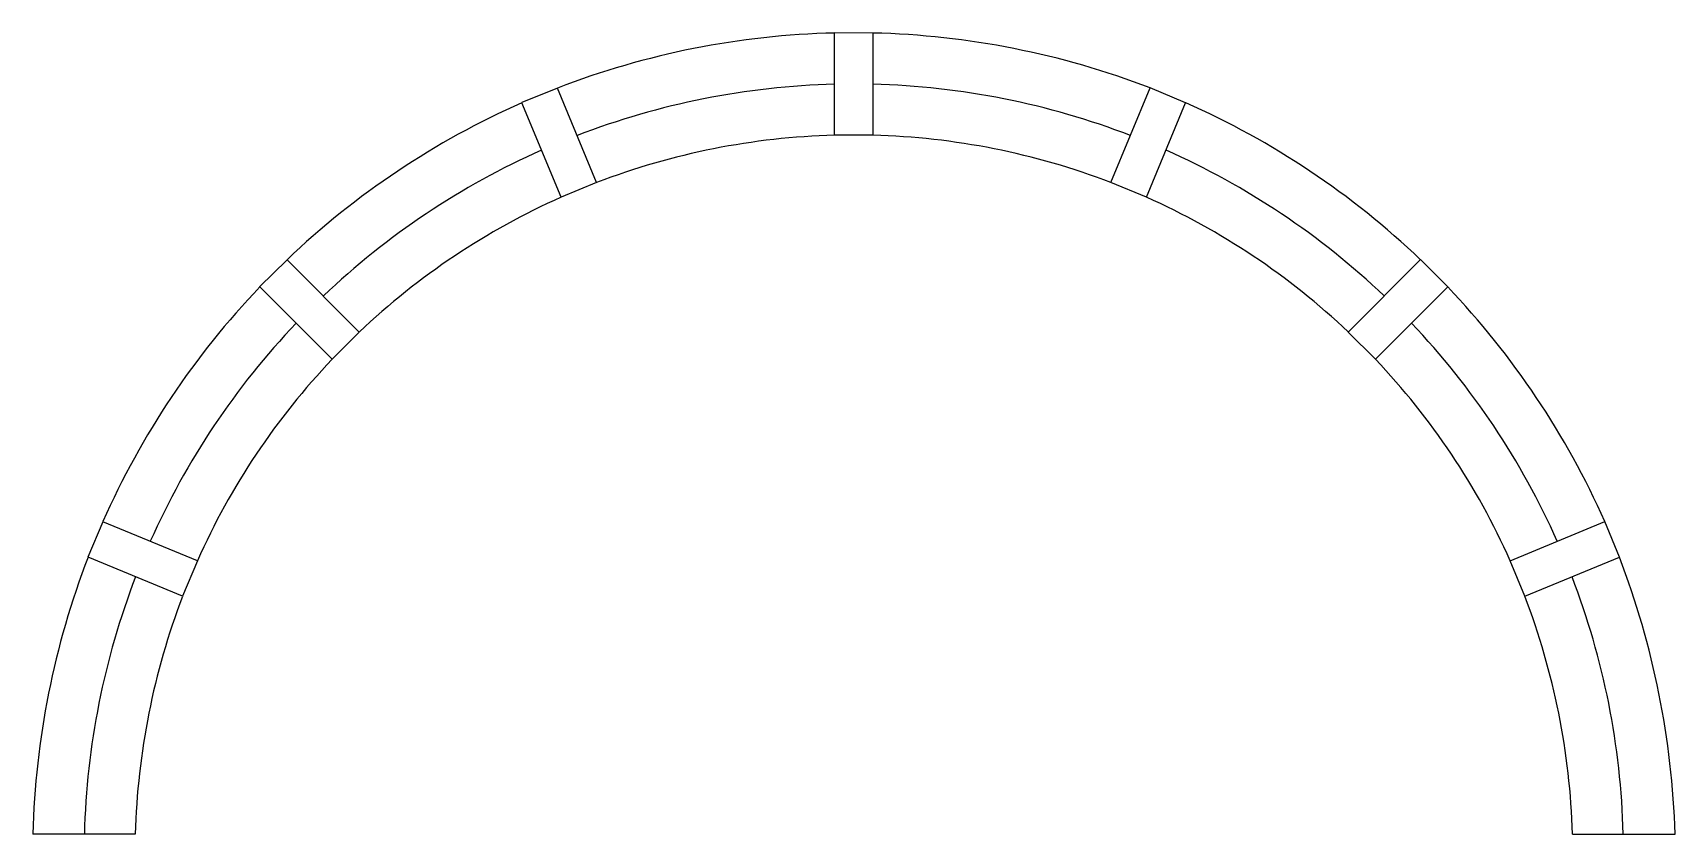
# Model space of a CAD drawing. Header units: inches. Extents: x -4 to 1564, y 0 to 1512.
# Drawn here: x 476 to 604, y 1449.5 to 1512 of the extents above; entities that cross this region are included whole.
import ezdxf

# ---------------------------------------------------------------- set-up
doc = ezdxf.new("R2010")
doc.units = ezdxf.units.IN
doc.header["$LTSCALE"] = 0.25
doc.header["$MEASUREMENT"] = 0
for name, color, linetype in [('A-GLAZ', 1, 'CONTINUOUS'), ('A-GLAZ-SILL', 2, 'CONTINUOUS'), ('A-WALL', 5, 'CONTINUOUS')]:
    doc.layers.add(name, color=color, linetype=linetype)

msp = doc.modelspace()

# ---------------------------------------------------------------- linework, layer by layer
at = {"layer": 'A-GLAZ'}
for start, end in [(91.4325, 111.0675), (68.9325, 88.5675), (113.9325, 133.5675), (46.4325, 66.0675), (136.4325, 156.0675), (23.9325, 43.5675), (158.9325, 178.5692), (1.4343, 21.0675)]:
    msp.add_arc((540.01, 1448), 60, start, end, dxfattribs=at)
at = {"layer": 'A-GLAZ-SILL'}
for centre, radius, start, end in [((540.01, 1448), 64, 91.3431, 111.1569), ((539.94, 1447.41), 64.59, 68.9785, 88.6112), ((540.01, 1448), 64, 113.8432, 133.6569), ((540.01, 1448), 64, 46.3431, 66.1569), ((540.01, 1448), 56.03, 91.5341, 110.9659), ((540.01, 1448), 56.03, 69.0341, 88.4659), ((540.01, 1448), 56.03, 114.0341, 133.4659), ((540.01, 1448), 56.03, 46.5341, 65.9659), ((540.01, 1448), 64, 136.3432, 156.1569), ((539.54, 1447.63), 64.59, 23.9785, 43.6112), ((540.01, 1448), 56.03, 136.5341, 155.9659), ((540.01, 1448), 56.03, 24.0341, 43.4659), ((540.52, 1447.85), 64.53, 158.8842, 178.5353), ((538.19, 1447.47), 65.88, 1.7654, 21.0149), ((539.92, 1448.02), 55.94, 159.0264, 178.489), ((539.09, 1447.74), 56.98, 1.7764, 20.8847)]:
    msp.add_arc(centre, radius, start, end, dxfattribs=at)
at = {"layer": 'A-WALL'}
for p, q in [((538.51, 1504.01), (538.51, 1512)), ((541.51, 1511.98), (538.51, 1512)), ((541.51, 1504.01), (541.51, 1512)), ((516.91, 1507.68), (514.13, 1506.55)), ((519.96, 1500.32), (516.91, 1507.68)), ((560.05, 1500.32), (563.11, 1507.7)), ((565.88, 1506.53), (563.11, 1507.7)), ((517.19, 1499.17), (514.14, 1506.53)), ((562.82, 1499.17), (565.88, 1506.53)), ((541.51, 1504.01), (538.51, 1504.01)), ((519.96, 1500.32), (517.19, 1499.17)), ((562.82, 1499.17), (560.05, 1500.32)), ((495.83, 1494.3), (493.69, 1492.19)), ((501.46, 1488.66), (495.83, 1494.3)), ((578.55, 1488.66), (584.2, 1494.31)), ((586.31, 1492.18), (584.2, 1494.31)), ((499.34, 1486.54), (493.71, 1492.18)), ((580.67, 1486.54), (586.31, 1492.18)), ((501.46, 1488.66), (499.34, 1486.54)), ((580.67, 1486.54), (578.55, 1488.66)), ((481.47, 1473.87), (480.31, 1471.1)), ((488.84, 1470.82), (481.47, 1473.87)), ((591.18, 1470.82), (598.56, 1473.88)), ((599.69, 1471.1), (598.56, 1473.88)), ((487.69, 1468.05), (480.33, 1471.1)), ((592.32, 1468.05), (599.69, 1471.1)), ((488.84, 1470.82), (487.69, 1468.05)), ((592.32, 1468.05), (591.18, 1470.82)), ((484, 1449.5), (476.01, 1449.5)), ((596.04, 1449.5), (604.04, 1449.5))]:
    msp.add_line(p, q, dxfattribs=at)

doc.saveas('drawing.dxf')
